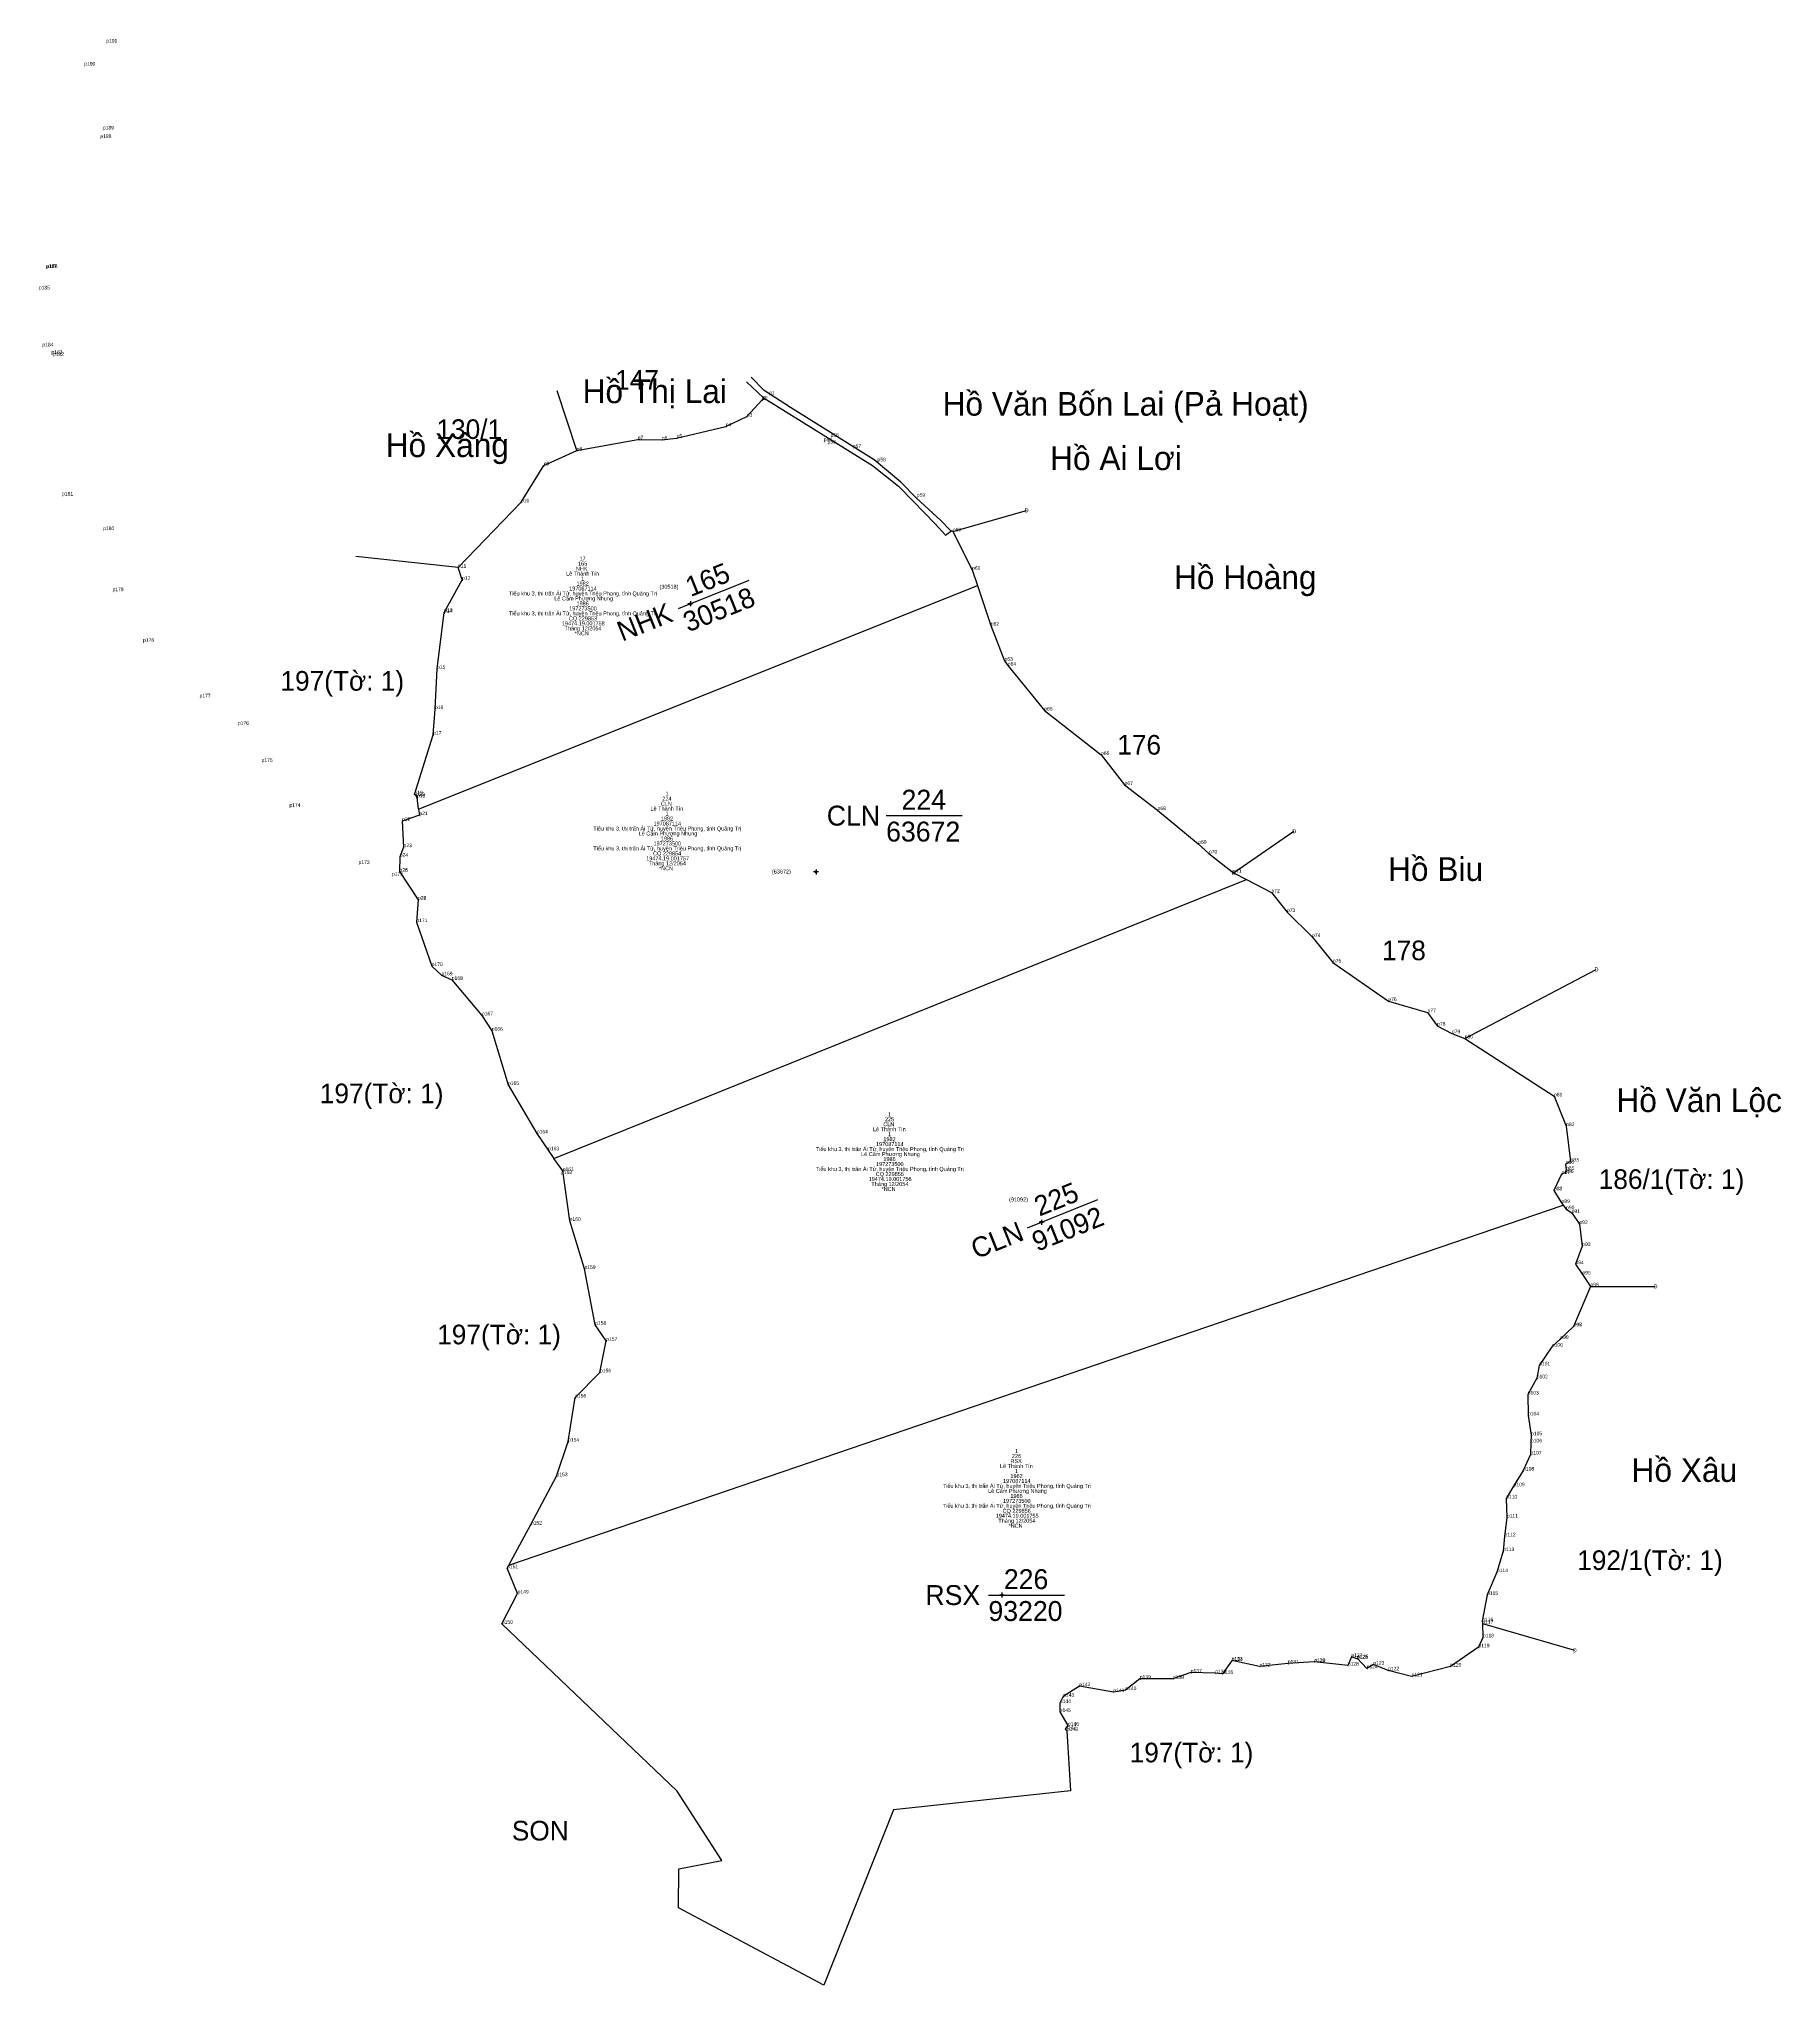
# Model space of a CAD drawing. Extents: x 547049 to 547923, y 1830409 to 1831386.
import ezdxf

# ---------------------------------------------------------------- set-up
doc = ezdxf.new("R2010")
doc.units = 0
for name, color, linetype in [('Level 1', 7, 'Continuous'), ('Level 10', 7, 'Continuous'), ('Level 11', 7, 'Continuous'), ('Level 12', 7, 'Continuous'), ('Level 13', 7, 'Continuous'), ('Level 15', 7, 'Continuous'), ('Level 2', 7, 'Continuous'), ('Level 20', 7, 'Continuous'), ('Level 28', 7, 'Continuous'), ('Level 3', 7, 'Continuous'), ('Level 4', 7, 'Continuous'), ('Level 7', 7, 'Continuous')]:
    doc.layers.add(name, color=color, linetype=linetype)

msp = doc.modelspace()

# ---------------------------------------------------------------- linework, layer by layer
at = {"layer": 'Level 10'}
for p, q in [((547503.72, 1831137.09), (547506.88, 1831139.4)), ((547239.14, 1830999.48), (547519.65, 1831111.78)), ((547307.03, 1830824.09), (547654.72, 1830964.11)), ((547284.5, 1830619.88), (547813.74, 1830800.61))]:
    msp.add_line(p, q, dxfattribs=at)
for points in [[(547239.14, 1830999.48), (547238.37, 1831005.31), (547237.97, 1831006.12), (547237.07, 1831006.87), (547246.46, 1831036.82), (547247.39, 1831049.71), (547248.38, 1831069.92), (547251.96, 1831098.18), (547260.98, 1831114.62), (547258.92, 1831120.78), (547290.57, 1831153.52), (547301.96, 1831172.07), (547318.52, 1831179.48), (547349.15, 1831185.13), (547361.27, 1831184.96), (547368.68, 1831185.81), (547393.36, 1831191.65), (547403.95, 1831196.57), (547411.61, 1831204.99), (547412.62, 1831205.75)], [(547412.62, 1831205.75), (547466.98, 1831172.05), (547480.06, 1831161.72), (547487.38, 1831154.09), (547498.55, 1831142.66), (547503.72, 1831137.09)], [(547506.88, 1831139.4), (547507.39, 1831138.92), (547517, 1831119.67), (547519.65, 1831111.78)], [(547519.65, 1831111.78), (547526.4, 1831091.63), (547533.32, 1831073.98), (547534.95, 1831071.54), (547553.29, 1831048.99), (547581.73, 1831026.68), (547593.6, 1831011.6), (547610.11, 1830998.96), (547630.56, 1830982.05), (547635.94, 1830977.19), (547648.18, 1830967.49), (547654.72, 1830964.11)], [(547239.14, 1830999.48), (547239.54, 1830996.44), (547230.86, 1830993.49), (547231.58, 1830980.36), (547229.73, 1830975.58), (547229.62, 1830968.09), (547238.84, 1830953.94), (547238.07, 1830942.7), (547245.71, 1830920.66), (547250.65, 1830916), (547255.81, 1830913.71), (547270.94, 1830895.9), (547275.89, 1830888.21), (547284.04, 1830860.94), (547298.49, 1830836.6), (547304.17, 1830828.14), (547307.03, 1830824.09)], [(547654.72, 1830964.11), (547667.32, 1830957.59), (547675.11, 1830947.79), (547687.67, 1830935.25), (547698.18, 1830922.43), (547725.98, 1830903.1), (547745.65, 1830897.41), (547750.48, 1830890.72), (547757.89, 1830886.87), (547764.34, 1830884.32), (547809.16, 1830855.25), (547815.24, 1830840.29), (547817.42, 1830822.53), (547814.98, 1830821.25), (547815.19, 1830818.35), (547814.79, 1830816.79), (547812.99, 1830816.2), (547809.14, 1830808.01), (547812.98, 1830801.69), (547813.74, 1830800.61)], [(547284.5, 1830619.88), (547295.53, 1830640.21), (547308.41, 1830664.46), (547314.19, 1830681.92), (547317.77, 1830703.97), (547330.2, 1830716.6), (547333.38, 1830732.47), (547327.81, 1830740.57), (547322.44, 1830768.57), (547315, 1830792.69), (547311.5, 1830817.74), (547307.03, 1830824.09)], [(547813.74, 1830800.61), (547815.23, 1830798.51), (547818.03, 1830796.66), (547821.92, 1830791.12), (547823.35, 1830780.04), (547819.95, 1830770.99), (547823.42, 1830765.79), (547827.47, 1830759.8), (547818.96, 1830739.71), (547812.31, 1830733.36), (547808.12, 1830729.52), (547801.72, 1830720.15), (547800.5, 1830713.65), (547795.97, 1830705.51), (547796.11, 1830695.02), (547797.65, 1830685.01), (547797.57, 1830681.46), (547797.37, 1830675.36), (547793.67, 1830667.34), (547788.87, 1830659.43), (547785.15, 1830653.33), (547785.52, 1830643.67), (547784.34, 1830634.26), (547783.65, 1830626.86), (547780.51, 1830616.33), (547775.54, 1830604.86), (547773.11, 1830591.68), (547773.18, 1830590.43), (547773.49, 1830583.54), (547771.22, 1830578.57), (547757.11, 1830568.91), (547737.68, 1830563.96), (547725.89, 1830566.95), (547718.46, 1830569.85), (547715.15, 1830567.99), (547710.38, 1830573.04), (547710.08, 1830572.8), (547707.43, 1830573.76), (547705.65, 1830569.35), (547688.85, 1830571.25), (547688.76, 1830571.21), (547675.5, 1830570.44), (547661.33, 1830568.86), (547647.35, 1830571.92), (547647.28, 1830571.65), (547642.64, 1830565.16), (547639.08, 1830565.53), (547626.78, 1830565.84), (547617.82, 1830562.67), (547601.21, 1830562.73), (547593.96, 1830557.1), (547587.92, 1830556.07), (547570.87, 1830559.05), (547562.76, 1830553.77), (547561.09, 1830550.58), (547561.01, 1830546.09), (547565.12, 1830539.23), (547563.81, 1830537.4), (547564.63, 1830536.56), (547566.46, 1830506.52), (547477.55, 1830496.98), (547442.64, 1830408.94), (547369.58, 1830447.75), (547369.86, 1830467.39), (547391.3, 1830471.43), (547369.01, 1830506.38), (547280.94, 1830590.33), (547288.87, 1830605.6), (547283.62, 1830618.26), (547284.5, 1830619.88)]]:
    msp.add_lwpolyline(points, dxfattribs=at)
at = {"layer": 'Level 11'}
for p, q in [((547374.95, 1831102.61), (547374.32, 1831102.61)), ((547375.57, 1831103.24), (547374.95, 1831102.61)), ((547374.95, 1831102.61), (547375.57, 1831101.99)), ((547375.57, 1831103.86), (547375.57, 1831103.24)), ((547376.2, 1831102.61), (547375.57, 1831103.24)), ((547375.57, 1831101.99), (547376.2, 1831102.61)), ((547375.57, 1831101.99), (547375.57, 1831101.36)), ((547376.82, 1831102.61), (547376.2, 1831102.61)), ((547438.05, 1830967.93), (547437.42, 1830967.93)), ((547438.67, 1830968.55), (547438.05, 1830967.93)), ((547438.05, 1830967.93), (547438.67, 1830967.3)), ((547438.67, 1830969.18), (547438.67, 1830968.55)), ((547439.3, 1830967.93), (547438.67, 1830968.55)), ((547438.67, 1830967.3), (547439.3, 1830967.93)), ((547438.67, 1830967.3), (547438.67, 1830966.68)), ((547439.92, 1830967.93), (547439.3, 1830967.93)), ((547551.23, 1830792), (547550.61, 1830792)), ((547551.86, 1830792.62), (547551.23, 1830792)), ((547551.23, 1830792), (547551.86, 1830791.38)), ((547551.86, 1830793.25), (547551.86, 1830792.62)), ((547552.48, 1830792), (547551.86, 1830792.62)), ((547551.86, 1830791.38), (547552.48, 1830792)), ((547551.86, 1830791.38), (547551.86, 1830790.75)), ((547553.11, 1830792), (547552.48, 1830792)), ((547531.36, 1830604.78), (547530.74, 1830604.78)), ((547531.99, 1830605.41), (547531.36, 1830604.78)), ((547531.36, 1830604.78), (547531.99, 1830604.16)), ((547531.99, 1830606.03), (547531.99, 1830605.41)), ((547532.61, 1830604.78), (547531.99, 1830605.41)), ((547531.99, 1830604.16), (547532.61, 1830604.78)), ((547531.99, 1830604.16), (547531.99, 1830603.53)), ((547533.24, 1830604.78), (547532.61, 1830604.78))]:
    msp.add_line(p, q, dxfattribs=at)
for centre in [(547375.57, 1831102.61), (547438.67, 1830967.93), (547551.86, 1830792), (547531.99, 1830604.78)]:
    msp.add_circle(centre, 0.15, dxfattribs=at)
at = {"layer": 'Level 13'}
for p, q in [((547369.64, 1831100.24), (547405.12, 1831114.44)), ((547473.86, 1830996.19), (547511.96, 1830996.19)), ((547544.79, 1830789.15), (547580.13, 1830803.39)), ((547525.21, 1830604.78), (547563.38, 1830604.78))]:
    msp.add_line(p, q, dxfattribs=at)
at = {"layer": 'Level 2'}
for p, q in [((547403.7, 1831213.99), (547412.31, 1831205.94)), ((547403.7, 1831213.99), (547412.31, 1831205.94)), ((547412.59, 1831209.73), (547406.05, 1831216.44)), ((547425.92, 1831201.09), (547412.59, 1831209.73)), ((547467.82, 1831174.93), (547425.92, 1831201.09)), ((547481.25, 1831163.62), (547467.82, 1831174.93)), ((547489.04, 1831155.65), (547481.25, 1831163.62)), ((547501.39, 1831144.48), (547489.04, 1831155.65)), ((547506.16, 1831139.35), (547501.39, 1831144.48))]:
    msp.add_line(p, q, dxfattribs=at)
at = {"layer": 'Level 20'}
for p, q in [((547318.52, 1831179.48), (547308.73, 1831209.5)), ((547258.92, 1831120.78), (547207.55, 1831126.29))]:
    msp.add_line(p, q, dxfattribs=at)
at = {"layer": 'Level 28'}
for p, q in [((547507.39, 1831138.92), (547544.26, 1831149.45)), ((547507.39, 1831138.92), (547544.26, 1831149.45)), ((547648.18, 1830967.49), (547678.6, 1830988.37)), ((547764.34, 1830884.32), (547830.36, 1830918.96)), ((547764.34, 1830884.32), (547830.36, 1830918.96)), ((547827.47, 1830759.8), (547859.96, 1830759.8)), ((547827.47, 1830759.8), (547859.96, 1830759.8)), ((547773.18, 1830590.43), (547819.41, 1830577.05)), ((547773.18, 1830590.43), (547819.41, 1830577.05))]:
    msp.add_line(p, q, dxfattribs=at)
at = {"layer": 'Level 7'}
for p, q in [((547082.35, 1831384.41), (547082.35, 1831384.41)), ((547071.31, 1831372.89), (547071.31, 1831372.89)), ((547080.68, 1831340.76), (547080.68, 1831340.76)), ((547079.39, 1831336.47), (547079.39, 1831336.47)), ((547052.07, 1831271.17), (547052.07, 1831271.17)), ((547052.3, 1831271.21), (547052.3, 1831271.21)), ((547048.53, 1831260.47), (547048.53, 1831260.47)), ((547050.25, 1831231.83), (547050.25, 1831231.83)), ((547054.83, 1831228.09), (547054.83, 1831228.09)), ((547055.53, 1831227.05), (547055.53, 1831227.05)), ((547411.61, 1831204.99), (547411.61, 1831204.99)), ((547415.16, 1831207.64), (547415.16, 1831207.64)), ((547393.35, 1831191.65), (547393.35, 1831191.65)), ((547403.95, 1831196.57), (547403.95, 1831196.57)), ((547349.15, 1831185.13), (547349.15, 1831185.13)), ((547361.27, 1831184.96), (547361.27, 1831184.96)), ((547368.68, 1831185.81), (547368.68, 1831185.81)), ((547442.56, 1831184.2), (547442.56, 1831184.2)), ((547442.56, 1831184.2), (547442.56, 1831184.2)), ((547444.46, 1831183.07), (547444.46, 1831183.07)), ((547444.46, 1831183.07), (547444.46, 1831183.07)), ((547446, 1831186.36), (547446, 1831186.36)), ((547446, 1831186.36), (547446, 1831186.36)), ((547457.15, 1831180.83), (547457.15, 1831180.83)), ((547301.96, 1831172.07), (547301.96, 1831172.07)), ((547318.53, 1831179.48), (547318.53, 1831179.48)), ((547469.51, 1831174.08), (547469.51, 1831174.08)), ((547060.2, 1831156.94), (547060.2, 1831156.94)), ((547290.57, 1831153.52), (547290.57, 1831153.52)), ((547489.27, 1831156.31), (547489.27, 1831156.31)), ((547080.81, 1831139.63), (547080.81, 1831139.63)), ((547507.39, 1831138.92), (547507.39, 1831138.92)), ((547258.92, 1831120.78), (547258.92, 1831120.78)), ((547260.98, 1831114.62), (547260.98, 1831114.62)), ((547517, 1831119.67), (547517, 1831119.67)), ((547085.48, 1831108.9), (547085.48, 1831108.9)), ((547251.96, 1831098.18), (547251.96, 1831098.18)), ((547252.05, 1831098.51), (547252.05, 1831098.51)), ((547100.82, 1831083.49), (547100.82, 1831083.49)), ((547526.4, 1831091.63), (547526.4, 1831091.63)), ((547533.32, 1831073.98), (547533.32, 1831073.98)), ((547248.38, 1831069.91), (547248.38, 1831069.91)), ((547534.95, 1831071.54), (547534.95, 1831071.54)), ((547129.2, 1831055.56), (547129.2, 1831055.56)), ((547247.39, 1831049.71), (547247.39, 1831049.71)), ((547553.29, 1831048.99), (547553.29, 1831048.99)), ((547148.41, 1831041.79), (547148.41, 1831041.79)), ((547148.41, 1831041.79), (547148.41, 1831041.79)), ((547246.46, 1831036.82), (547246.46, 1831036.82)), ((547581.73, 1831026.68), (547581.73, 1831026.68)), ((547160.32, 1831023.17), (547160.32, 1831023.17)), ((547160.32, 1831023.17), (547160.32, 1831023.17)), ((547237.07, 1831006.87), (547237.07, 1831006.87)), ((547237.97, 1831006.12), (547237.97, 1831006.12)), ((547238.37, 1831005.31), (547238.37, 1831005.31)), ((547593.6, 1831011.6), (547593.6, 1831011.6)), ((547174.31, 1831000.57), (547174.31, 1831000.57)), ((547174.31, 1831000.57), (547174.31, 1831000.57)), ((547239.54, 1830996.44), (547239.54, 1830996.44)), ((547610.11, 1830998.96), (547610.11, 1830998.96)), ((547230.86, 1830993.49), (547230.86, 1830993.49)), ((547229.73, 1830975.58), (547229.73, 1830975.58)), ((547231.58, 1830980.36), (547231.58, 1830980.36)), ((547630.56, 1830982.05), (547630.56, 1830982.05)), ((547635.94, 1830977.19), (547635.94, 1830977.19)), ((547209, 1830971.9), (547209, 1830971.9)), ((547209, 1830971.9), (547209, 1830971.9)), ((547225.78, 1830965.98), (547225.78, 1830965.98)), ((547225.78, 1830965.98), (547225.78, 1830965.98)), ((547229.6, 1830968), (547229.6, 1830968)), ((547229.62, 1830968.09), (547229.62, 1830968.09)), ((547648.18, 1830967.49), (547648.18, 1830967.49)), ((547667.32, 1830957.59), (547667.32, 1830957.59)), ((547238.84, 1830953.96), (547238.84, 1830953.96)), ((547238.84, 1830953.94), (547238.84, 1830953.94)), ((547675.11, 1830947.79), (547675.11, 1830947.79)), ((547238.07, 1830942.7), (547238.07, 1830942.7)), ((547238.07, 1830942.7), (547238.07, 1830942.7)), ((547687.67, 1830935.25), (547687.67, 1830935.25)), ((547245.71, 1830920.66), (547245.71, 1830920.66)), ((547698.18, 1830922.43), (547698.18, 1830922.43)), ((547250.65, 1830916), (547250.65, 1830916)), ((547255.81, 1830913.71), (547255.81, 1830913.71)), ((547725.98, 1830903.1), (547725.98, 1830903.1)), ((547745.65, 1830897.41), (547745.65, 1830897.41)), ((547270.94, 1830895.9), (547270.94, 1830895.9)), ((547275.89, 1830888.21), (547275.89, 1830888.21)), ((547750.48, 1830890.72), (547750.48, 1830890.72)), ((547757.89, 1830886.87), (547757.89, 1830886.87)), ((547764.34, 1830884.32), (547764.34, 1830884.32)), ((547284.04, 1830860.94), (547284.04, 1830860.94)), ((547809.16, 1830855.25), (547809.16, 1830855.25)), ((547815.24, 1830840.29), (547815.24, 1830840.29)), ((547298.49, 1830836.6), (547298.49, 1830836.6)), ((547304.17, 1830828.14), (547304.17, 1830828.14)), ((547814.98, 1830821.25), (547814.98, 1830821.25)), ((547817.42, 1830822.53), (547817.42, 1830822.53)), ((547310.72, 1830816.19), (547310.72, 1830816.19)), ((547311.5, 1830817.74), (547311.5, 1830817.74)), ((547812.99, 1830816.2), (547812.99, 1830816.2)), ((547814.79, 1830816.79), (547814.79, 1830816.79)), ((547815.19, 1830818.35), (547815.19, 1830818.35)), ((547809.14, 1830808.01), (547809.14, 1830808.01)), ((547812.98, 1830801.69), (547812.98, 1830801.69)), ((547315, 1830792.69), (547315, 1830792.69)), ((547815.23, 1830798.51), (547815.23, 1830798.51)), ((547818.03, 1830796.66), (547818.03, 1830796.66)), ((547821.92, 1830791.12), (547821.92, 1830791.12)), ((547823.35, 1830780.04), (547823.35, 1830780.04)), ((547819.95, 1830770.99), (547819.95, 1830770.99)), ((547322.44, 1830768.57), (547322.44, 1830768.57)), ((547823.42, 1830765.79), (547823.42, 1830765.79)), ((547827.47, 1830759.8), (547827.47, 1830759.8)), ((547327.81, 1830740.57), (547327.81, 1830740.57)), ((547333.38, 1830732.47), (547333.38, 1830732.47)), ((547812.31, 1830733.36), (547812.31, 1830733.36)), ((547818.96, 1830739.71), (547818.96, 1830739.71)), ((547819.04, 1830739.73), (547819.04, 1830739.73)), ((547808.12, 1830729.52), (547808.12, 1830729.52)), ((547330.2, 1830716.6), (547330.2, 1830716.6)), ((547800.5, 1830713.65), (547800.5, 1830713.65)), ((547801.72, 1830720.15), (547801.72, 1830720.15)), ((547317.77, 1830703.97), (547317.77, 1830703.97)), ((547795.97, 1830705.51), (547795.97, 1830705.51)), ((547796.11, 1830695.02), (547796.11, 1830695.02)), ((547314.19, 1830681.92), (547314.19, 1830681.92)), ((547797.65, 1830685.01), (547797.65, 1830685.01)), ((547797.37, 1830675.36), (547797.37, 1830675.36)), ((547797.57, 1830681.46), (547797.57, 1830681.46)), ((547308.41, 1830664.46), (547308.41, 1830664.46)), ((547793.67, 1830667.34), (547793.67, 1830667.34)), ((547785.15, 1830653.33), (547785.15, 1830653.33)), ((547788.87, 1830659.43), (547788.87, 1830659.43)), ((547785.52, 1830643.67), (547785.52, 1830643.67)), ((547295.53, 1830640.21), (547295.53, 1830640.21)), ((547784.34, 1830634.26), (547784.34, 1830634.26)), ((547783.65, 1830626.86), (547783.65, 1830626.86)), ((547283.62, 1830618.26), (547283.62, 1830618.26)), ((547780.51, 1830616.33), (547780.51, 1830616.33)), ((547288.87, 1830605.6), (547288.87, 1830605.6)), ((547775.54, 1830604.86), (547775.54, 1830604.86)), ((547280.94, 1830590.33), (547280.94, 1830590.33)), ((547773.11, 1830591.68), (547773.11, 1830591.68)), ((547773.18, 1830590.43), (547773.18, 1830590.43)), ((547771.22, 1830578.57), (547771.22, 1830578.57)), ((547773.49, 1830583.54), (547773.49, 1830583.54)), ((547626.78, 1830565.84), (547626.78, 1830565.84)), ((547639.08, 1830565.53), (547639.08, 1830565.53)), ((547642.64, 1830565.16), (547642.64, 1830565.16)), ((547647.28, 1830571.65), (547647.28, 1830571.65)), ((547647.35, 1830571.92), (547647.35, 1830571.92)), ((547661.33, 1830568.86), (547661.33, 1830568.86)), ((547675.5, 1830570.44), (547675.5, 1830570.44)), ((547688.76, 1830571.21), (547688.76, 1830571.21)), ((547688.85, 1830571.25), (547688.85, 1830571.25)), ((547705.65, 1830569.35), (547705.65, 1830569.35)), ((547707.43, 1830573.76), (547707.43, 1830573.76)), ((547710.08, 1830572.8), (547710.08, 1830572.8)), ((547710.38, 1830573.04), (547710.38, 1830573.04)), ((547715.15, 1830567.99), (547715.15, 1830567.99)), ((547718.46, 1830569.85), (547718.46, 1830569.85)), ((547725.89, 1830566.95), (547725.89, 1830566.95)), ((547757.11, 1830568.91), (547757.11, 1830568.91)), ((547570.87, 1830559.05), (547570.87, 1830559.05)), ((547587.92, 1830556.07), (547587.92, 1830556.07)), ((547593.96, 1830557.1), (547593.96, 1830557.1)), ((547601.21, 1830562.73), (547601.21, 1830562.73)), ((547617.82, 1830562.67), (547617.82, 1830562.67)), ((547737.68, 1830563.96), (547737.68, 1830563.96)), ((547561.01, 1830546.09), (547561.01, 1830546.09)), ((547561.09, 1830550.58), (547561.09, 1830550.58)), ((547562.76, 1830553.77), (547562.76, 1830553.77)), ((547563.81, 1830537.4), (547563.81, 1830537.4)), ((547564.63, 1830536.56), (547564.63, 1830536.56)), ((547565.12, 1830539.23), (547565.12, 1830539.23))]:
    msp.add_line(p, q, dxfattribs=at)

# ---------------------------------------------------------------- texts
at = {"layer": 'Level 1'}
for p in [(547411.44, 1831204.94), (547543.39, 1831148.45), (547677.72, 1830987.37), (547647.31, 1830966.49), (547829.49, 1830917.96), (547859.09, 1830758.8), (547818.54, 1830576.05)]:
    msp.add_text('D', height=2, dxfattribs=at).set_placement(p)
at = {"layer": 'Level 10'}
for s, p in [('(30518)', (547360.06, 1831110.12)), ('(63672)', (547416.52, 1830967.11)), ('(91092)', (547535.57, 1830802.44))]:
    msp.add_text(s, height=2, dxfattribs=at).set_placement(p)
at = {"layer": 'Level 12'}
for s, p in [('p191', (547082.35, 1831384.4)), ('p190', (547071.31, 1831372.89)), ('p188', (547079.39, 1831336.47)), ('p189', (547080.68, 1831340.76)), ('p187', (547052.07, 1831271.17)), ('p186', (547052.3, 1831271.21)), ('p185', (547048.53, 1831260.47)), ('p184', (547050.25, 1831231.83)), ('p183', (547054.83, 1831228.09)), ('p182', (547055.53, 1831227.04)), ('p1', (547415.16, 1831207.64)), ('p2', (547411.61, 1831204.99)), ('p4', (547393.36, 1831191.65)), ('p3', (547403.95, 1831196.57)), ('p8', (547318.52, 1831179.48)), ('p7', (547349.15, 1831185.13)), ('p6', (547361.27, 1831184.96)), ('p5', (547368.68, 1831185.81)), ('p54', (547442.56, 1831184.2)), ('p54', (547442.56, 1831184.2)), ('p56', (547444.46, 1831183.07)), ('p55', (547446, 1831186.36)), ('p57', (547457.15, 1831180.83)), ('p9', (547301.96, 1831172.07)), ('p58', (547469.51, 1831174.08)), ('p181', (547060.2, 1831156.94)), ('p10', (547290.57, 1831153.52)), ('p59', (547489.27, 1831156.31)), ('p180', (547080.81, 1831139.63)), ('p60', (547507.38, 1831138.92)), ('p11', (547258.92, 1831120.78)), ('p61', (547517, 1831119.67)), ('p12', (547260.98, 1831114.62)), ('p179', (547085.48, 1831108.9)), ('p14', (547251.96, 1831098.18)), ('p13', (547252.05, 1831098.51)), ('p62', (547526.4, 1831091.64)), ('p178', (547100.82, 1831083.49)), ('p63', (547533.32, 1831073.98)), ('p64', (547534.95, 1831071.54)), ('p15', (547248.38, 1831069.92)), ('p177', (547129.2, 1831055.56)), ('p176', (547148.41, 1831041.79)), ('p176', (547148.41, 1831041.79)), ('p16', (547247.39, 1831049.71)), ('p65', (547553.29, 1831048.99)), ('p17', (547246.46, 1831036.82)), ('p175', (547160.32, 1831023.17)), ('p175', (547160.32, 1831023.17)), ('p66', (547581.73, 1831026.68)), ('p19', (547237.07, 1831006.87)), ('p20', (547237.97, 1831006.12)), ('p18', (547238.37, 1831005.31)), ('p67', (547593.6, 1831011.6)), ('p174', (547174.31, 1831000.57)), ('p174', (547174.31, 1831000.57)), ('p22', (547230.86, 1830993.49)), ('p21', (547239.54, 1830996.44)), ('p68', (547610.11, 1830998.96)), ('p24', (547229.73, 1830975.58)), ('p23', (547231.58, 1830980.36)), ('p69', (547630.56, 1830982.05)), ('p70', (547635.94, 1830977.19)), ('p173', (547209, 1830971.9)), ('p173', (547209, 1830971.9)), ('p172', (547225.78, 1830965.98)), ('p172', (547225.78, 1830965.98)), ('p25', (547229.6, 1830968)), ('p26', (547229.62, 1830968.09)), ('p71', (547648.18, 1830967.49)), ('p28', (547238.84, 1830953.96)), ('p27', (547238.84, 1830953.94)), ('p72', (547667.32, 1830957.59)), ('p73', (547675.11, 1830947.79)), ('p171', (547238.07, 1830942.7)), ('p171', (547238.07, 1830942.7)), ('p74', (547687.67, 1830935.25)), ('p170', (547245.71, 1830920.66)), ('p169', (547250.65, 1830916)), ('p75', (547698.18, 1830922.43)), ('p168', (547255.81, 1830913.71)), ('p167', (547270.94, 1830895.9)), ('p76', (547725.98, 1830903.1)), ('p77', (547745.65, 1830897.41)), ('p166', (547275.89, 1830888.21)), ('p78', (547750.48, 1830890.72)), ('p79', (547757.89, 1830886.87)), ('p80', (547764.34, 1830884.32)), ('p165', (547284.04, 1830860.94)), ('p81', (547809.16, 1830855.25)), ('p164', (547298.5, 1830836.6)), ('p82', (547815.24, 1830840.28)), ('p163', (547304.17, 1830828.14)), ('p161', (547311.5, 1830817.74)), ('p86', (547814.79, 1830816.79)), ('p84', (547814.98, 1830821.25)), ('p85', (547815.19, 1830818.35)), ('p83', (547817.42, 1830822.53)), ('p162', (547310.72, 1830816.2)), ('p88', (547809.14, 1830808.01)), ('p87', (547812.99, 1830816.2)), ('p89', (547812.98, 1830801.69)), ('p90', (547815.23, 1830798.51)), ('p160', (547315, 1830792.69)), ('p91', (547818.03, 1830796.66)), ('p92', (547821.92, 1830791.12)), ('p93', (547823.35, 1830780.04)), ('p159', (547322.44, 1830768.57)), ('p94', (547819.95, 1830770.99)), ('p95', (547823.42, 1830765.79)), ('p96', (547827.47, 1830759.8)), ('p158', (547327.81, 1830740.57)), ('p98', (547818.96, 1830739.71)), ('p97', (547819.04, 1830739.73)), ('p157', (547333.38, 1830732.47)), ('p100', (547808.12, 1830729.52)), ('p99', (547812.31, 1830733.36)), ('p101', (547801.72, 1830720.15)), ('p156', (547330.2, 1830716.6)), ('p102', (547800.5, 1830713.65)), ('p155', (547317.77, 1830703.97)), ('p103', (547795.98, 1830705.51)), ('p104', (547796.11, 1830695.02)), ('p154', (547314.19, 1830681.92)), ('p106', (547797.57, 1830681.46)), ('p105', (547797.65, 1830685.01)), ('p107', (547797.37, 1830675.36)), ('p153', (547308.41, 1830664.46)), ('p108', (547793.67, 1830667.34)), ('p110', (547785.15, 1830653.33)), ('p109', (547788.87, 1830659.43)), ('p111', (547785.52, 1830643.67)), ('p152', (547295.53, 1830640.21)), ('p112', (547784.34, 1830634.26)), ('p113', (547783.65, 1830626.86)), ('p151', (547283.62, 1830618.26)), ('p114', (547780.51, 1830616.33)), ('p149', (547288.88, 1830605.6)), ('p115', (547775.54, 1830604.86)), ('p150', (547280.94, 1830590.33)), ('p116', (547773.11, 1830591.68)), ('p117', (547773.18, 1830590.43)), ('p118', (547773.49, 1830583.54)), ('p127', (547707.43, 1830573.76)), ('p126', (547710.08, 1830572.8)), ('p125', (547710.38, 1830573.04)), ('p119', (547771.22, 1830578.57)), ('p139', (547601.21, 1830562.73)), ('p138', (547617.82, 1830562.67)), ('p137', (547626.78, 1830565.84)), ('p136', (547639.08, 1830565.52)), ('p135', (547642.64, 1830565.16)), ('p134', (547647.28, 1830571.65)), ('p133', (547647.35, 1830571.92)), ('p132', (547661.33, 1830568.86)), ('p131', (547675.5, 1830570.44)), ('p129', (547688.76, 1830571.2)), ('p130', (547688.85, 1830571.25)), ('p128', (547705.65, 1830569.36)), ('p124', (547715.15, 1830567.99)), ('p123', (547718.46, 1830569.85)), ('p122', (547725.89, 1830566.95)), ('p121', (547737.68, 1830563.96)), ('p120', (547757.11, 1830568.91)), ('p143', (547562.76, 1830553.77)), ('p142', (547570.87, 1830559.05)), ('p141', (547587.92, 1830556.07)), ('p140', (547593.96, 1830557.1)), ('p145', (547561.01, 1830546.09)), ('p144', (547561.09, 1830550.58)), ('p147', (547563.81, 1830537.4)), ('p148', (547564.63, 1830536.56)), ('p146', (547565.12, 1830539.23))]:
    msp.add_text(s, height=1.8, dxfattribs=at).set_placement(p)
at = {"layer": 'Level 13'}
for s, rotation, p in [('165', 21.818, (547375.71, 1831105.9)), ('224', 360, (547481.6, 1830999.19)), ('225', 21.93604, (547550.79, 1830794.8))]:
    msp.add_text(s, height=10, rotation=rotation, dxfattribs=at).set_placement(p)
msp.add_text('226', height=10, dxfattribs=at).set_placement((547532.96, 1830607.78))
at = {"layer": 'Level 15'}
for s, height, p in [('Hồ Thị Lai', 11.89, (547321.46, 1831203.34)), ('Hồ Văn Bốn Lai (Pả Hoạt)', 11.8857, (547502.19, 1831197.06)), ('Hồ Xâng', 11.89, (547222.61, 1831176.25)), ('Hồ Ai Lơi', 11.89, (547556.17, 1831169.71)), ('165', 2, (547319.2, 1831121.74)), ('17', 2, (547319.91, 1831124.24)), ('Hồ Hoàng', 11.886, (547618.36, 1831109.94)), ('Hồ Hoàng', 11.886, (547618.36, 1831109.94)), ('Lê Thành Tín', 2, (547313.21, 1831116.74)), ('NHK', 2, (547318.11, 1831119.24)), ('1982', 2, (547318.43, 1831111.74)), ('1', 2, (547320.77, 1831114.24)), ('Tiểu khu 3, thị trấn Ái Tử, huyện Triệu Phong, tỉnh Quảng Trị', 2, (547284.5, 1831106.74)), ('Lê Cẩm Phương Nhung', 2, (547307.26, 1831104.24)), ('197087114', 2, (547314.73, 1831109.24)), ('1986', 2, (547318.42, 1831101.74)), ('Tiểu khu 3, thị trấn Ái Tử, huyện Triệu Phong, tỉnh Quảng Trị', 2, (547284.5, 1831096.74)), ('19474.19.001758', 2, (547311.07, 1831091.74)), ('CQ 229853', 2, (547314.59, 1831094.24)), ('197273500', 2, (547314.73, 1831099.24)), ('Tháng 12/2054', 2, (547312.39, 1831089.24)), ('*NCN', 2, (547317.49, 1831086.74)), ('224', 2, (547361.51, 1831003.72)), ('1', 2, (547363.11, 1831006.22)), ('Lê Thành Tín', 2, (547355.56, 1830998.72)), ('CLN', 2, (547360.74, 1831001.22)), ('1982', 2, (547360.78, 1830993.72)), ('1', 2, (547363.11, 1830996.22)), ('Tiểu khu 3, thị trấn Ái Tử, huyện Triệu Phong, tỉnh Quảng Trị', 2, (547326.85, 1830988.72)), ('Lê Cẩm Phương Nhung', 2, (547349.6, 1830986.22)), ('197087114', 2, (547357.07, 1830991.22)), ('1986', 2, (547360.77, 1830983.72)), ('Tiểu khu 3, thị trấn Ái Tử, huyện Triệu Phong, tỉnh Quảng Trị', 2, (547326.85, 1830978.72)), ('19474.19.001757', 2, (547353.39, 1830973.72)), ('CQ 229854', 2, (547356.87, 1830976.22)), ('197273500', 2, (547357.07, 1830981.22)), ('Hồ Biu', 11.89, (547725.81, 1830963.41)), ('Tháng 12/2054', 2, (547354.74, 1830971.22)), ('*NCN', 2, (547359.84, 1830968.72)), ('Hồ Văn Lộc', 11.89, (547840.47, 1830847.34)), ('Lê Thành Tín', 2, (547467.26, 1830837.72)), ('CLN', 2, (547472.44, 1830840.22)), ('225', 2, (547473.25, 1830842.72)), ('1', 2, (547474.82, 1830845.22)), ('Tiểu khu 3, thị trấn Ái Tử, huyện Triệu Phong, tỉnh Quảng Trị', 2, (547438.55, 1830827.72)), ('197087114', 2, (547468.78, 1830830.22)), ('1982', 2, (547472.48, 1830832.72)), ('1', 2, (547474.82, 1830835.22)), ('Tiểu khu 3, thị trấn Ái Tử, huyện Triệu Phong, tỉnh Quảng Trị', 2, (547438.55, 1830817.72)), ('Lê Cẩm Phương Nhung', 2, (547461.31, 1830825.22)), ('197273500', 2, (547468.78, 1830820.22)), ('1986', 2, (547472.48, 1830822.72)), ('19474.19.001756', 2, (547465.09, 1830812.72)), ('Tháng 12/2054', 2, (547466.44, 1830810.22)), ('CQ 229855', 2, (547468.62, 1830815.22)), ('*NCN', 2, (547471.54, 1830807.72)), ('RSX', 2, (547536.28, 1830671.1)), ('226', 2, (547536.97, 1830673.6)), ('1', 2, (547538.57, 1830676.1)), ('Hồ Xâu', 11.89, (547848.07, 1830661.63)), ('Lê Thành Tín', 2, (547531.02, 1830668.6)), ('197087114', 2, (547532.53, 1830661.1)), ('1982', 2, (547536.24, 1830663.6)), ('1', 2, (547538.57, 1830666.1)), ('Tiểu khu 3, thị trấn Ái Tử, huyện Triệu Phong, tỉnh Quảng Trị', 2, (547502.31, 1830658.6)), ('Lê Cẩm Phương Nhung', 2, (547525.06, 1830656.1)), ('197273500', 2, (547532.53, 1830651.1)), ('1986', 2, (547536.23, 1830653.6)), ('Tiểu khu 3, thị trấn Ái Tử, huyện Triệu Phong, tỉnh Quảng Trị', 2, (547502.31, 1830648.6)), ('19474.19.001755', 2, (547528.88, 1830643.6)), ('Tháng 12/2054', 2, (547530.19, 1830641.1)), ('CQ 229856', 2, (547532.33, 1830646.1)), ('*NCN', 2, (547535.3, 1830638.6))]:
    msp.add_text(s, height=height, dxfattribs=at).set_placement(p)
at = {"layer": 'Level 2'}
for s, rotation, p in [('NHK', 21.818, (547341.35, 1831083.52)), ('CLN', 360, (547444.05, 1830991.19)), ('CLN', 21.93604, (547519.01, 1830773.38))]:
    msp.add_text(s, height=10, rotation=rotation, dxfattribs=at).set_placement(p)
msp.add_text('RSX', height=10, dxfattribs=at).set_placement((547493.57, 1830599.78))
at = {"layer": 'Level 28'}
for s, height, p in [('147', 9.854, (547337.78, 1831210.09)), ('130/1', 9.854, (547248.1, 1831185.34)), ('197(Tờ: 1)', 9.854, (547169.77, 1831058.95)), ('176', 9.854, (547589.88, 1831026.84)), ('178', 9.854, (547722.81, 1830923.6)), ('197(Tờ: 1)', 9.854, (547189.54, 1830851.78)), ('186/1(Tờ: 1)', 9.8544, (547831.59, 1830808.73)), ('197(Tờ: 1)', 9.854, (547248.47, 1830730.71)), ('192/1(Tờ: 1)', 9.8544, (547820.79, 1830617.39)), ('197(Tờ: 1)', 9.854, (547596.1, 1830520.79)), ('SON', 9.854, (547285.94, 1830481.56))]:
    msp.add_text(s, height=height, dxfattribs=at).set_placement(p)
at = {"layer": 'Level 3'}
msp.add_text('S', height=0.1, dxfattribs=at).set_placement((547648.15, 1830967.44))
at = {"layer": 'Level 4'}
for s, rotation, p in [('30518', 21.818, (547374.47, 1831088.17)), ('63672', 360, (547473.86, 1830983.19)), ('91092', 21.93604, (547549.65, 1830777.1))]:
    msp.add_text(s, height=10, rotation=rotation, dxfattribs=at).set_placement(p)
msp.add_text('93220', height=10, dxfattribs=at).set_placement((547525.21, 1830591.78))

doc.saveas('drawing.dxf')
